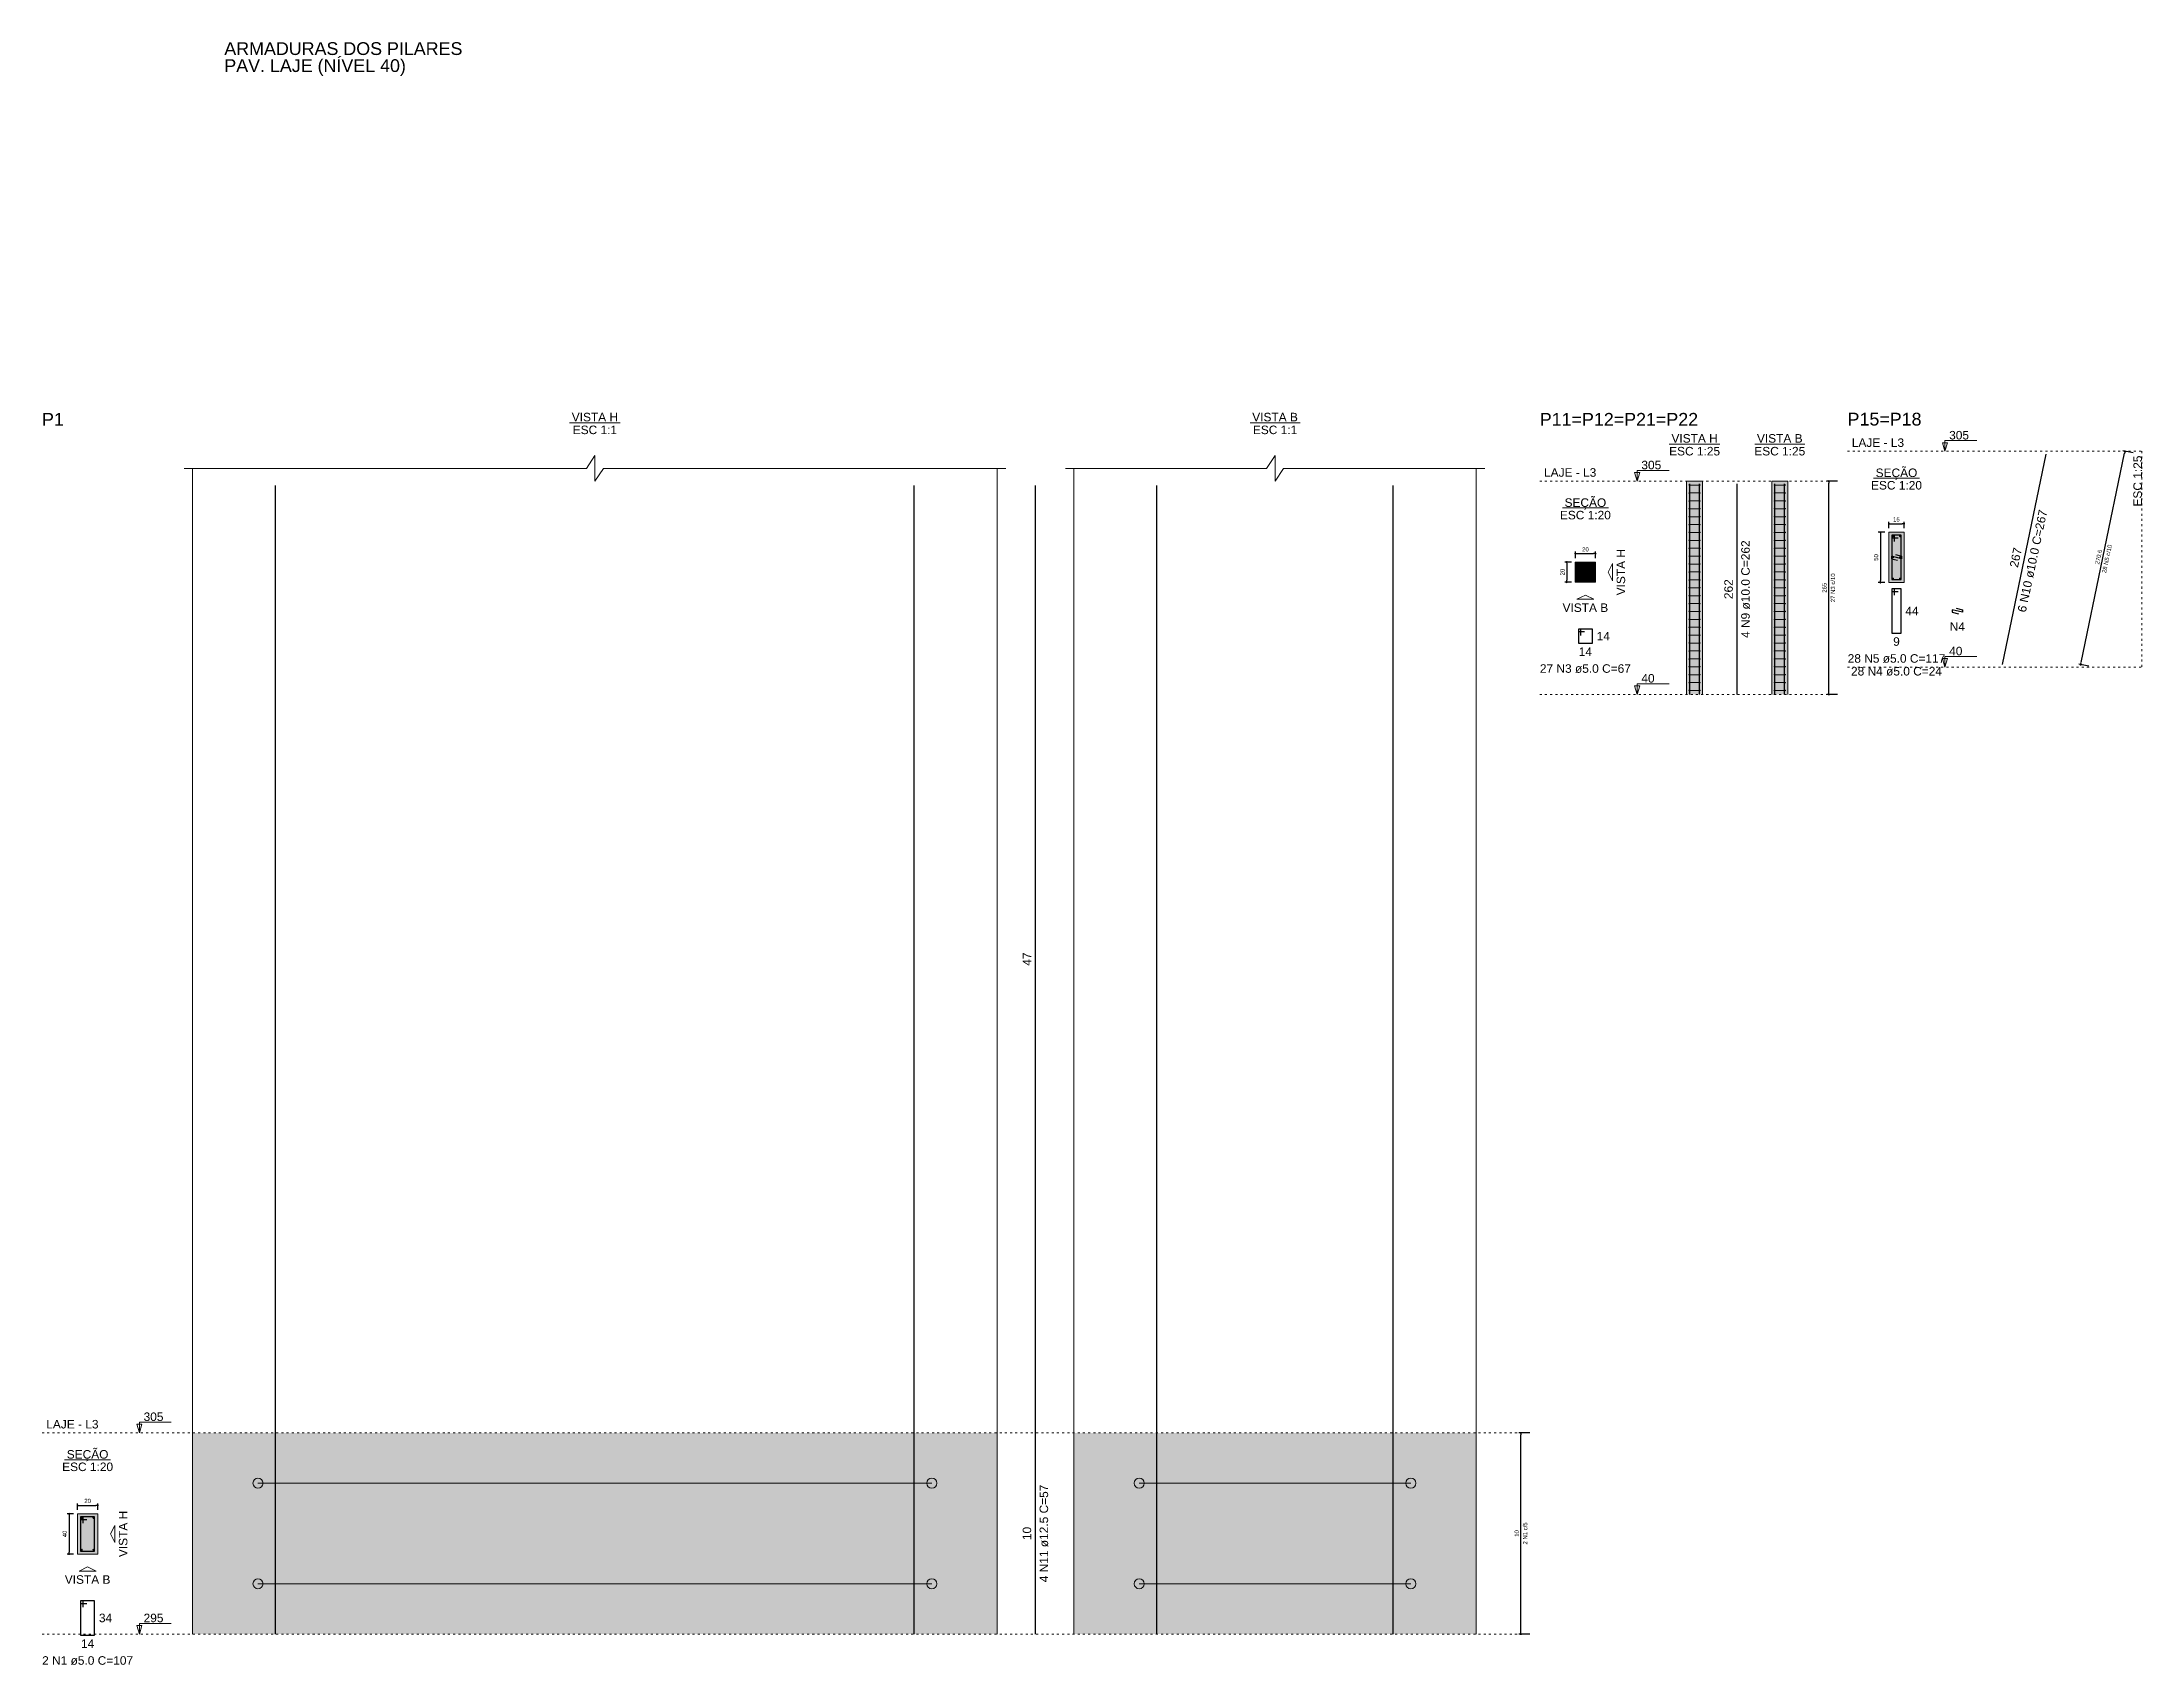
# Model space of a CAD drawing. Header units: millimetres. Extents: x 180 to 11148, y -1598 to 1045.
# Drawn here: x 2153.1 to 2257.5, y -14 to 66.7 of the extents above; entities that cross this region are included whole.
import ezdxf

# ---------------------------------------------------------------- set-up
doc = ezdxf.new("R2010")
doc.units = ezdxf.units.MM
doc.header["$MEASUREMENT"] = 0
doc.linetypes.add('DOT2', pattern=[3.175, 0, -3.175])
for name, color, linetype, lineweight in [('Descrição da armadura', 7, 'Continuous', 5), ('DT-Barras na forma', 2, 'Continuous', 30), ('DT-Barras no corte', 5, 'Continuous', 5), ('DT-Barras rebatidas', 2, 'Continuous', 30), ('DT-Cotas', 9, 'Continuous', 5), ('DT-Estribos na forma', 5, 'Continuous', 5), ('DT-Forma', 5, 'Continuous', 5), ('DT-Hachura seção pilares', 252, 'Continuous', 5), ('DT-Hachura vista pilares', 252, 'Continuous', 5), ('DT-Pontilhado', 9, 'DOT2', 5), ('DT-Textos', 7, 'Continuous', 5), ('DT-Título', 3, 'Continuous', 20), ('Textos armaduras', 7, 'Continuous', 5)]:
    doc.layers.add(name, color=color, linetype=linetype, lineweight=lineweight)
doc.styles.add('Arial', font='arial.ttf')
doc.dimstyles.new('UM_1.000000', dxfattribs={"dimtxt": 0.18, "dimasz": 0.1, "dimexe": 0.1, "dimexo": 0.2, "dimgap": 0, "dimtad": 1, "dimtih": 1, "dimtoh": 1, "dimdec": 1, "dimzin": 0, "dimdsep": 46, "dimtxsty": 'Standard', "dimcen": 0.09, "dimdle": 0.1, "dimadec": 1, "dimazin": 2, "dimtfac": 1, "dimtdec": 4, "dimtofl": 0, "dimtmove": 0, "dimatfit": 3, "dimfxl": 1, "dimtolj": 1, "dimarcsym": 0})
doc.dimstyles.new('UM_20.000000', dxfattribs={"dimtxt": 0.18, "dimasz": 0.1, "dimexe": 0.1, "dimexo": 0.2, "dimgap": 0, "dimtad": 1, "dimtih": 1, "dimtoh": 1, "dimdec": 1, "dimlfac": 20, "dimzin": 0, "dimdsep": 46, "dimtxsty": 'Standard', "dimcen": 0.09, "dimdle": 0.1, "dimadec": 1, "dimazin": 2, "dimtfac": 1, "dimtdec": 4, "dimtofl": 0, "dimtmove": 0, "dimatfit": 3, "dimfxl": 1, "dimtolj": 1, "dimarcsym": 0})
doc.dimstyles.new('UM_25.000000', dxfattribs={"dimtxt": 0.18, "dimasz": 0.1, "dimexe": 0.1, "dimexo": 0.2, "dimgap": 0, "dimtad": 1, "dimtih": 1, "dimtoh": 1, "dimdec": 1, "dimlfac": 25, "dimzin": 0, "dimdsep": 46, "dimtxsty": 'Standard', "dimcen": 0.09, "dimdle": 0.1, "dimadec": 1, "dimazin": 2, "dimtfac": 1, "dimtdec": 4, "dimtofl": 0, "dimtmove": 0, "dimatfit": 3, "dimfxl": 1, "dimtolj": 1, "dimarcsym": 0})

msp = doc.modelspace()

# ---------------------------------------------------------------- texts
at = {"layer": 'Descrição da armadura', "linetype": 'Continuous', "attachment_point": 8, "line_spacing_factor": 0.798, "style": 'Arial'}
for s, insert, char_height, width, rotation in [('6 N10 ø10.0 C=267', (2252.2468, 40.8574), 0.4236, 10.389305, 78), ('4 N9 ø10.0 C=262', (2237.9892, 39.5039), 0.4236, 9.7294, 90), ('28 N5 c/10', (2255.8419, 40.99), 0.2118, 2.869342, 78), ('27 N3 c/10', (2242.223, 39.5719), 0.2118, 2.869342, 90), ('4 N11 ø12.5 C=57', (2203.1095, -7.4255), 0.4236, 9.7294, 90), ('2 N1 c/5', (2226.9219, -7.4255), 0.2118, 2.209436, 90)]:
    msp.add_mtext(s, dxfattribs=dict(at, insert=insert, char_height=char_height, width=width, rotation=rotation))
at = {"layer": 'Descrição da armadura', "linetype": 'Continuous', "char_height": 0.4236, "attachment_point": 8, "line_spacing_factor": 0.798, "style": 'Arial'}
for s, insert, width in [('N4', (2248.2964, 37.433), 1.516797), ('27 N3 ø5.0 C=67', (2229.807, 35.3353), 9.069495), ('28 N5 ø5.0 C=117', (2245.273, 35.8359), 9.7294), ('28 N4 ø5.0 C=24', (2245.273, 35.2005), 8.446648), ('2 N1 ø5.0 C=107', (2155.3488, -13.9621), 9.069495)]:
    msp.add_mtext(s, dxfattribs=dict(at, insert=insert, width=width))
at = {"layer": 'DT-Cotas', "linetype": 'Continuous', "char_height": 0.2118, "attachment_point": 8, "line_spacing_factor": 0.798, "style": 'Arial'}
for s, insert, width, rotation in [('270.6', (2255.4271, 41.076), 1.484642, 78), ('265', (2241.7994, 39.5719), 0.989858, 90), ('10', (2226.4983, -7.4255), 0.659905, 90)]:
    msp.add_mtext(s, dxfattribs=dict(at, insert=insert, width=width, rotation=rotation))
at = {"layer": 'DT-Textos', "linetype": 'Continuous', "char_height": 0.4236, "line_spacing_factor": 0.798, "style": 'Arial'}
for s, insert, width, attachment_point in [('VISTA H', (2180.5679, 47.8371), 4.298326, 8), ('VISTA B', (2214.3803, 47.8371), 4.237353, 8), ('ESC 1:1', (2180.5679, 47.2017), 4.115407, 8), ('ESC 1:1', (2214.3803, 47.2017), 4.115407, 8), ('VISTA H', (2235.2369, 46.7781), 4.298326, 8), ('VISTA B', (2239.4707, 46.7781), 4.237353, 8), ('LAJE - L3', (2243.0525, 46.5663), 4.852479, 7), ('ESC 1:25', (2235.2369, 46.1427), 4.729993, 8), ('ESC 1:25', (2239.4707, 46.1427), 4.729993, 8), ('LAJE - L3', (2227.7514, 45.0837), 4.852479, 7), ('SEÇÃO', (2245.2734, 44.9437), 3.868817, 8), ('SEÇÃO', (2229.8074, 43.4617), 3.868817, 8), ('ESC 1:20', (2245.273, 44.4483), 4.729993, 8), ('ESC 1:20', (2229.807, 42.9657), 4.729993, 8), ('VISTA B', (2229.807, 38.3651), 4.237353, 8), ('LAJE - L3', (2153.2932, -2.2137), 4.852479, 7), ('ESC 1:20', (2155.3488, -4.3317), 4.729993, 8), ('SEÇÃO', (2155.3484, -3.8363), 3.868817, 8), ('VISTA B', (2155.3488, -9.9323), 4.237353, 8)]:
    msp.add_mtext(s, dxfattribs=dict(at, insert=insert, width=width, attachment_point=attachment_point))
at = {"layer": 'DT-Textos', "char_height": 0.4236, "attachment_point": 7, "line_spacing_factor": 0.798, "style": 'Arial'}
for s, insert, width in [('305', (2247.8915, 46.937), 1.843758), ('305', (2232.5905, 45.4544), 1.843758), ('40', (2247.8915, 36.2105), 1.229172), ('40', (2232.5905, 34.8544), 1.229172), ('305', (2158.1322, -1.8431), 1.843758), ('295', (2158.1322, -11.8431), 1.843758)]:
    msp.add_mtext(s, dxfattribs=dict(at, insert=insert, width=width))
at = {"layer": 'DT-Textos', "linetype": 'Continuous', "char_height": 0.4236, "rotation": 90, "line_spacing_factor": 0.798, "style": 'Arial'}
for s, insert, width, attachment_point in [('ESC 1:25', (2257.4778, 46.1427), 4.729993, 9), ('VISTA H', (2231.7896, 40.3477), 4.298326, 8), ('VISTA H', (2157.3314, -7.4497), 4.298326, 8)]:
    msp.add_mtext(s, dxfattribs=dict(at, insert=insert, width=width, attachment_point=attachment_point))
at = {"layer": 'DT-Título', "linetype": 'Continuous', "char_height": 0.6354, "attachment_point": 7, "line_spacing_factor": 0.798, "style": 'Arial'}
for s, insert, width in [('ARMADURAS DOS PILARES PAV. LAJE (NÍVEL 40)', (2162.1445, 65.0132), 12.237765), ('P1', (2153.0814, 47.6253), 2.252763), ('P11=P12=P21=P22', (2227.5396, 47.6253), 16.335006), ('P15=P18', (2242.8407, 47.6253), 7.629717)]:
    msp.add_mtext(s, dxfattribs=dict(at, insert=insert, width=width))
at = {"layer": 'Textos armaduras', "linetype": 'Continuous', "char_height": 0.4236, "attachment_point": 7, "line_spacing_factor": 0.798, "style": 'Arial'}
for s, insert, width, rotation in [('267', (2251.3119, 40.5449), 1.979715, 78), ('262', (2237.142, 39.009), 1.979715, 90), ('47', (2202.2623, 20.7873), 1.31981, 90), ('10', (2202.2623, -7.7555), 1.31981, 90)]:
    msp.add_mtext(s, dxfattribs=dict(at, insert=insert, width=width, rotation=rotation))
for s, insert, width in [('44', (2245.7098, 38.2067), 1.31981), ('14', (2229.477, 36.1825), 1.31981), ('14', (2230.3688, 36.9561), 1.31981), ('9', (2245.108, 36.6831), 0.659905), ('34', (2155.9106, -11.8413), 1.31981), ('14', (2155.0188, -13.1149), 1.31981)]:
    msp.add_mtext(s, dxfattribs=dict(at, insert=insert, width=width))

# ---------------------------------------------------------------- blocks, each defined once
blk = doc.blocks.new('_Dot')
at = {"color": 0, "linetype": 'ByBlock', "lineweight": -2}
blk.add_line((-0.5, 0), (-1, 0), dxfattribs=at)
at = {"color": 0, "linetype": 'ByBlock', "const_width": 0.5}
blk.add_lwpolyline([(-0.25, 0, 1), (0.25, 0, 1)], format="xyb", close=True, dxfattribs=at)
blk = doc.blocks.new('*D729')
at = {"layer": 'Defpoints', "color": 0, "transparency": 16777216}
for p in [(2154.85, -6.45), (2154.43, -8.45), (2154.85, -8.45)]:
    blk.add_point(p, dxfattribs=at)
at = {"layer": 'DT-Cotas', "color": 0, "lineweight": -2, "transparency": 16777216}
for p, q in [((2154.65, -6.45), (2154.33, -6.45)), ((2154.43, -6.55), (2154.43, -8.35)), ((2154.65, -8.45), (2154.33, -8.45))]:
    blk.add_line(p, q, dxfattribs=at)
at = {"layer": 'DT-Cotas', "color": 0, "lineweight": -2, "transparency": 16777216, "xscale": 0.1000000014901161, "yscale": 0.1000000014901161, "zscale": 0.1000000014901161}
for p, rotation in [((2154.43, -6.45), 90), ((2154.43, -8.45), 270)]:
    blk.add_blockref('_Dot', p, dxfattribs=dict(at, rotation=rotation))
at = {"layer": 'DT-Cotas', "transparency": 16777216, "insert": (2154.21, -7.45), "char_height": 0.212, "attachment_point": 5, "rotation": 90, "style": 'Arial'}
blk.add_mtext('\\A1;40', dxfattribs=at)
blk = doc.blocks.new('*D730')
at = {"layer": 'Defpoints', "color": 0, "transparency": 16777216}
for p in [(2155.85, -6.03), (2154.85, -6.45), (2155.85, -6.45)]:
    blk.add_point(p, dxfattribs=at)
at = {"layer": 'DT-Cotas', "color": 0, "lineweight": -2, "transparency": 16777216}
for p, q in [((2154.85, -6.25), (2154.85, -5.93)), ((2154.95, -6.03), (2155.75, -6.03)), ((2155.85, -6.25), (2155.85, -5.93))]:
    blk.add_line(p, q, dxfattribs=at)
at = {"layer": 'DT-Cotas', "color": 0, "lineweight": -2, "transparency": 16777216, "xscale": 0.1000000014901161, "yscale": 0.1000000014901161, "zscale": 0.1000000014901161, "rotation": 180}
blk.add_blockref('_Dot', (2154.85, -6.03), dxfattribs=at)
at = {"layer": 'DT-Cotas', "color": 0, "lineweight": -2, "transparency": 16777216, "xscale": 0.1000000014901161, "yscale": 0.1000000014901161, "zscale": 0.1000000014901161}
blk.add_blockref('_Dot', (2155.85, -6.03), dxfattribs=at)
at = {"layer": 'DT-Cotas', "transparency": 16777216, "insert": (2155.35, -5.81), "char_height": 0.212, "attachment_point": 5, "rotation": 0.0057, "style": 'Arial'}
blk.add_mtext('\\A1;20', dxfattribs=at)
blk = doc.blocks.new('*D731')
at = {"layer": 'Defpoints', "color": 0, "transparency": 16777216}
for p in [(2226.6, -2.43), (2227.24, -2.43), (2227.24, -12.43)]:
    blk.add_point(p, dxfattribs=at)
at = {"layer": 'DT-Cotas', "color": 0, "lineweight": -2, "transparency": 16777216}
for p, q in [((2227.04, -2.43), (2226.5, -2.43)), ((2226.6, -12.33), (2226.6, -2.53)), ((2227.04, -12.43), (2226.5, -12.43))]:
    blk.add_line(p, q, dxfattribs=at)
at = {"layer": 'DT-Cotas', "color": 0, "lineweight": -2, "transparency": 16777216, "xscale": 0.1000000014901161, "yscale": 0.1000000014901161, "zscale": 0.1000000014901161}
for p, rotation in [((2226.6, -2.43), 90), ((2226.6, -12.43), 270)]:
    blk.add_blockref('_Dot', p, dxfattribs=dict(at, rotation=rotation))
blk = doc.blocks.new('*D732')
at = {"layer": 'Defpoints', "color": 0, "transparency": 16777216}
for p in [(2229.31, 40.85), (2228.88, 39.85), (2229.31, 39.85)]:
    blk.add_point(p, dxfattribs=at)
at = {"layer": 'DT-Cotas', "color": 0, "lineweight": -2, "transparency": 16777216}
for p, q in [((2229.11, 40.85), (2228.78, 40.85)), ((2228.88, 40.75), (2228.88, 39.95)), ((2229.11, 39.85), (2228.78, 39.85))]:
    blk.add_line(p, q, dxfattribs=at)
at = {"layer": 'DT-Cotas', "color": 0, "lineweight": -2, "transparency": 16777216, "xscale": 0.1000000014901161, "yscale": 0.1000000014901161, "zscale": 0.1000000014901161}
for p, rotation in [((2228.88, 40.85), 90), ((2228.88, 39.85), 270)]:
    blk.add_blockref('_Dot', p, dxfattribs=dict(at, rotation=rotation))
at = {"layer": 'DT-Cotas', "transparency": 16777216, "insert": (2228.67, 40.35), "char_height": 0.212, "attachment_point": 5, "rotation": 90, "style": 'Arial'}
blk.add_mtext('\\A1;20', dxfattribs=at)
blk = doc.blocks.new('*D733')
at = {"layer": 'Defpoints', "color": 0, "transparency": 16777216}
for p in [(2229.31, 40.85), (2230.31, 41.27), (2230.31, 40.85)]:
    blk.add_point(p, dxfattribs=at)
at = {"layer": 'DT-Cotas', "color": 0, "lineweight": -2, "transparency": 16777216}
for p, q in [((2229.31, 41.05), (2229.31, 41.37)), ((2229.41, 41.27), (2230.21, 41.27)), ((2230.31, 41.05), (2230.31, 41.37))]:
    blk.add_line(p, q, dxfattribs=at)
at = {"layer": 'DT-Cotas', "color": 0, "lineweight": -2, "transparency": 16777216, "xscale": 0.1000000014901161, "yscale": 0.1000000014901161, "zscale": 0.1000000014901161, "rotation": 180}
blk.add_blockref('_Dot', (2229.31, 41.27), dxfattribs=at)
at = {"layer": 'DT-Cotas', "color": 0, "lineweight": -2, "transparency": 16777216, "xscale": 0.1000000014901161, "yscale": 0.1000000014901161, "zscale": 0.1000000014901161}
blk.add_blockref('_Dot', (2230.31, 41.27), dxfattribs=at)
at = {"layer": 'DT-Cotas', "transparency": 16777216, "insert": (2229.81, 41.48), "char_height": 0.212, "attachment_point": 5, "rotation": 0.0057, "style": 'Arial'}
blk.add_mtext('\\A1;20', dxfattribs=at)
blk = doc.blocks.new('*D734')
at = {"layer": 'Defpoints', "color": 0, "transparency": 16777216}
for p in [(2241.91, 44.87), (2242.54, 44.87), (2242.54, 34.27)]:
    blk.add_point(p, dxfattribs=at)
at = {"layer": 'DT-Cotas', "color": 0, "lineweight": -2, "transparency": 16777216}
for p, q in [((2242.34, 44.87), (2241.81, 44.87)), ((2241.91, 34.37), (2241.91, 44.77)), ((2242.34, 34.27), (2241.81, 34.27))]:
    blk.add_line(p, q, dxfattribs=at)
at = {"layer": 'DT-Cotas', "color": 0, "lineweight": -2, "transparency": 16777216, "xscale": 0.1000000014901161, "yscale": 0.1000000014901161, "zscale": 0.1000000014901161}
for p, rotation in [((2241.91, 44.87), 90), ((2241.91, 34.27), 270)]:
    blk.add_blockref('_Dot', p, dxfattribs=dict(at, rotation=rotation))
blk = doc.blocks.new('*D735')
at = {"layer": 'Defpoints', "color": 0, "transparency": 16777216}
for p in [(2244.9, 42.33), (2244.47, 39.83), (2244.9, 39.83)]:
    blk.add_point(p, dxfattribs=at)
at = {"layer": 'DT-Cotas', "color": 0, "lineweight": -2, "transparency": 16777216}
for p, q in [((2244.7, 42.33), (2244.37, 42.33)), ((2244.47, 42.23), (2244.47, 39.93)), ((2244.7, 39.83), (2244.37, 39.83))]:
    blk.add_line(p, q, dxfattribs=at)
at = {"layer": 'DT-Cotas', "color": 0, "lineweight": -2, "transparency": 16777216, "xscale": 0.1000000014901161, "yscale": 0.1000000014901161, "zscale": 0.1000000014901161}
for p, rotation in [((2244.47, 42.33), 90), ((2244.47, 39.83), 270)]:
    blk.add_blockref('_Dot', p, dxfattribs=dict(at, rotation=rotation))
at = {"layer": 'DT-Cotas', "transparency": 16777216, "insert": (2244.26, 41.08), "char_height": 0.212, "attachment_point": 5, "rotation": 90, "style": 'Arial'}
blk.add_mtext('\\A1;50', dxfattribs=at)
blk = doc.blocks.new('*D736')
at = {"layer": 'Defpoints', "color": 0, "transparency": 16777216}
for p in [(2244.9, 42.33), (2245.65, 42.75), (2245.65, 42.33)]:
    blk.add_point(p, dxfattribs=at)
at = {"layer": 'DT-Cotas', "color": 0, "lineweight": -2, "transparency": 16777216}
for p, q in [((2244.9, 42.53), (2244.9, 42.85)), ((2245.65, 42.53), (2245.65, 42.85)), ((2245, 42.75), (2245.55, 42.75))]:
    blk.add_line(p, q, dxfattribs=at)
at = {"layer": 'DT-Cotas', "color": 0, "lineweight": -2, "transparency": 16777216, "xscale": 0.1000000014901161, "yscale": 0.1000000014901161, "zscale": 0.1000000014901161, "rotation": 180}
blk.add_blockref('_Dot', (2244.9, 42.75), dxfattribs=at)
at = {"layer": 'DT-Cotas', "color": 0, "lineweight": -2, "transparency": 16777216, "xscale": 0.1000000014901161, "yscale": 0.1000000014901161, "zscale": 0.1000000014901161}
blk.add_blockref('_Dot', (2245.65, 42.75), dxfattribs=at)
at = {"layer": 'DT-Cotas', "transparency": 16777216, "insert": (2245.27, 42.97), "char_height": 0.212, "attachment_point": 5, "rotation": 0.0057, "style": 'Arial'}
blk.add_mtext('\\A1;15', dxfattribs=at)
blk = doc.blocks.new('*D737')
at = {"layer": 'Defpoints', "color": 0, "transparency": 16777216}
for p in [(2256.63, 46.35), (2257.24, 46.23), (2255.04, 35.63)]:
    blk.add_point(p, dxfattribs=at)
at = {"layer": 'DT-Cotas', "color": 0, "lineweight": -2, "transparency": 16777216}
for p, q in [((2254.45, 35.85), (2256.61, 46.26)), ((2257.04, 46.27), (2256.53, 46.37)), ((2254.84, 35.67), (2254.33, 35.77))]:
    blk.add_line(p, q, dxfattribs=at)
at = {"layer": 'DT-Cotas', "color": 0, "lineweight": -2, "transparency": 16777216, "xscale": 0.1000000014901161, "yscale": 0.1000000014901161, "zscale": 0.1000000014901161}
for p, rotation in [((2256.63, 46.35), 78.27696081699511), ((2254.43, 35.75), 258.2769608169951)]:
    blk.add_blockref('_Dot', p, dxfattribs=dict(at, rotation=rotation))
blk = doc.blocks.new('*D738')
at = {"layer": 'Defpoints', "color": 0, "transparency": 16777216}
for p in [(2256.63, 46.35), (2257.24, 46.23), (2255.04, 35.63)]:
    blk.add_point(p, dxfattribs=at)
at = {"layer": 'DT-Cotas', "color": 0, "lineweight": -2, "transparency": 16777216}
for p, q in [((2254.45, 35.85), (2256.61, 46.26)), ((2257.04, 46.27), (2256.53, 46.37)), ((2254.84, 35.67), (2254.33, 35.77))]:
    blk.add_line(p, q, dxfattribs=at)
at = {"layer": 'DT-Cotas', "color": 0, "lineweight": -2, "transparency": 16777216, "xscale": 0.1000000014901161, "yscale": 0.1000000014901161, "zscale": 0.1000000014901161}
for p, rotation in [((2256.63, 46.35), 78.27696081699511), ((2254.43, 35.75), 258.2769608169951)]:
    blk.add_blockref('_Dot', p, dxfattribs=dict(at, rotation=rotation))

# ---------------------------------------------------------------- dimensions: what is measured, and where the dimension line sits
at = {"layer": 'DT-Cotas'}
for base, p1, p2, angle, dimstyle, override, picture, middle, dimtype, turn in [((2256.6306, 46.3545), (2255.0402, 35.6281), (2257.2398, 46.2281), 78.276961, 'UM_25.000000', {"dimtxt": 0.2118, "dimasz": 0.1, "dimexe": 0.1, "dimexo": 0.2, "dimtad": 1, "dimtih": 0, "dimtoh": 0, "dimdec": 1, "dimlfac": 25, "dimzin": 8, "dimtxsty": 'Arial', "dimblk": 'Dot', "dimblk1": 'Dot', "dimblk2": 'Dot', "dimsah": 1, "dimdle": 0.1, "dimse1": 0, "dimse2": 0, "dimclrt": 256, "dimadec": 1, "dimazin": 3, "dimtmove": 2, "dimldrblk": 'Dot'}, '*D737', (2255.4271, 41.1819), 161, 78.276961), ((2256.6306, 46.3545), (2255.0402, 35.6281), (2257.2398, 46.2281), 78.276961, 'UM_25.000000', {"dimtxt": 0.4236, "dimasz": 0.1, "dimexe": 0.1, "dimexo": 0.2, "dimtad": 1, "dimtih": 0, "dimtoh": 0, "dimdec": 1, "dimlfac": 25, "dimzin": 8, "dimtxsty": 'Arial', "dimblk": 'Dot', "dimblk1": 'Dot', "dimblk2": 'Dot', "dimsah": 1, "dimdle": 0.1, "dimse1": 0, "dimse2": 0, "dimclrt": 256, "dimadec": 1, "dimazin": 3, "dimtmove": 2, "dimldrblk": 'Dot'}, '*D738', (2255.3234, 41.3093), 161, 78.276961), ((2241.9053, 44.8719), (2242.5407, 34.2719), (2242.5407, 44.8719), 90, 'UM_25.000000', {"dimtxt": 0.2118, "dimasz": 0.1, "dimexe": 0.1, "dimexo": 0.2, "dimtad": 1, "dimtih": 0, "dimtoh": 0, "dimdec": 1, "dimlfac": 25, "dimzin": 8, "dimtxsty": 'Arial', "dimblk": 'Dot', "dimblk1": 'Dot', "dimblk2": 'Dot', "dimsah": 1, "dimdle": 0.1, "dimse1": 0, "dimse2": 0, "dimclrt": 256, "dimadec": 1, "dimazin": 3, "dimtmove": 2, "dimldrblk": 'Dot'}, '*D734', (2241.6935, 39.5719), 160, 90), ((2226.6042, -2.4255), (2227.2396, -12.4255), (2227.2396, -2.4255), 90, 'UM_1.000000', {"dimtxt": 0.2118, "dimasz": 0.1, "dimexe": 0.1, "dimexo": 0.2, "dimtad": 1, "dimtih": 0, "dimtoh": 0, "dimdec": 1, "dimlfac": 1, "dimzin": 8, "dimtxsty": 'Arial', "dimblk": 'Dot', "dimblk1": 'Dot', "dimblk2": 'Dot', "dimsah": 1, "dimdle": 0.1, "dimse1": 0, "dimse2": 0, "dimclrt": 256, "dimadec": 1, "dimazin": 3, "dimtmove": 2, "dimldrblk": 'Dot'}, '*D731', (2226.3924, -7.4255), 160, 90)]:
    dim = msp.add_linear_dim(base=base, p1=p1, p2=p2, angle=angle, text=' ', dimstyle=dimstyle, override=override, dxfattribs=at)
    dim.commit()
    dim.dimension.update_dxf_attribs({"geometry": picture, "text_midpoint": middle, "dimtype": dimtype, "text_rotation": turn})
for base, p1, p2, picture, middle in [((2245.648, 42.7539), (2244.898, 42.3303), (2245.648, 42.3303), '*D736', (2245.273, 42.9657)), ((2230.307, 41.2713), (2229.307, 40.8477), (2230.307, 40.8477), '*D733', (2229.807, 41.4831)), ((2155.8488, -6.0261), (2154.8488, -6.4497), (2155.8488, -6.4497), '*D730', (2155.3488, -5.8143))]:
    dim = msp.add_linear_dim(base=base, p1=p1, p2=p2, dimstyle='UM_20.000000', override={"dimtxt": 0.2118, "dimasz": 0.1, "dimexe": 0.1, "dimexo": 0.2, "dimtad": 1, "dimtih": 0, "dimtoh": 0, "dimdec": 1, "dimlfac": 20, "dimzin": 8, "dimtxsty": 'Arial', "dimblk": 'Dot', "dimblk1": 'Dot', "dimblk2": 'Dot', "dimsah": 1, "dimdle": 0.1, "dimse1": 0, "dimse2": 0, "dimclrt": 256, "dimadec": 1, "dimazin": 3, "dimtmove": 2, "dimldrblk": 'Dot'}, dxfattribs=at)
    dim.commit()
    dim.dimension.update_dxf_attribs({"geometry": picture, "text_midpoint": middle, "dimtype": 160, "text_rotation": 0.00573})
for base, p1, p2, picture, middle in [((2244.4744, 39.8303), (2244.898, 42.3303), (2244.898, 39.8303), '*D735', (2244.2626, 41.0803)), ((2228.8834, 39.8477), (2229.307, 40.8477), (2229.307, 39.8477), '*D732', (2228.6716, 40.3477)), ((2154.4252, -8.4497), (2154.8488, -6.4497), (2154.8488, -8.4497), '*D729', (2154.2134, -7.4497))]:
    dim = msp.add_linear_dim(base=base, p1=p1, p2=p2, angle=90, dimstyle='UM_20.000000', override={"dimtxt": 0.2118, "dimasz": 0.1, "dimexe": 0.1, "dimexo": 0.2, "dimtad": 1, "dimtih": 0, "dimtoh": 0, "dimdec": 1, "dimlfac": 20, "dimzin": 8, "dimtxsty": 'Arial', "dimblk": 'Dot', "dimblk1": 'Dot', "dimblk2": 'Dot', "dimsah": 1, "dimdle": 0.1, "dimse1": 0, "dimse2": 0, "dimclrt": 256, "dimadec": 1, "dimazin": 3, "dimtmove": 2, "dimldrblk": 'Dot'}, dxfattribs=at)
    dim.commit()
    dim.dimension.update_dxf_attribs({"geometry": picture, "text_midpoint": middle, "dimtype": 160, "text_rotation": 90})

# ---------------------------------------------------------------- hatches: boundary and pattern name
at = {"layer": 'DT-Hachura seção pilares', "linetype": 'Continuous'}
for points in [[(2244.898, 39.8303), (2244.898, 39.8303), (2245.648, 39.8303), (2245.648, 42.3303), (2244.898, 42.3303), (2244.898, 39.8303)], [(2229.307, 39.8477), (2229.307, 39.8477), (2230.307, 39.8477), (2230.307, 40.8477), (2229.307, 40.8477), (2229.307, 39.8477)], [(2154.8488, -8.4497), (2154.8488, -8.4497), (2155.8488, -8.4497), (2155.8488, -6.4497), (2154.8488, -6.4497), (2154.8488, -8.4497)]]:
    msp.add_hatch(color=256, dxfattribs=at).paths.add_polyline_path(points)
at = {"layer": 'DT-Hachura vista pilares', "linetype": 'Continuous'}
for points in [[(2234.8369, 34.2719), (2234.8369, 44.8719), (2235.6369, 44.8719), (2235.6369, 34.2719), (2234.8369, 34.2719)], [(2239.0707, 34.2719), (2239.0707, 44.8719), (2239.8707, 44.8719), (2239.8707, 34.2719), (2239.0707, 34.2719)], [(2160.5679, -12.4255), (2160.5679, -2.4255), (2200.5679, -2.4255), (2200.5679, -12.4255), (2160.5679, -12.4255)], [(2204.3803, -12.4255), (2204.3803, -2.4255), (2224.3803, -2.4255), (2224.3803, -12.4255), (2204.3803, -12.4255)]]:
    msp.add_hatch(color=256, dxfattribs=at).paths.add_polyline_path(points)

# ---------------------------------------------------------------- linework, layer by layer
at = {"layer": 'DT-Barras na forma'}
for points in [[(2164.6929, -12.4255), (2164.6929, -2.4255), (2164.6929, 44.6601)], [(2196.4429, -12.4255), (2196.4429, -2.4255), (2196.4429, 44.6601)], [(2208.5053, -12.4255), (2208.5053, -2.4255), (2208.5053, 44.6601)], [(2220.2553, -12.4255), (2220.2553, -2.4255), (2220.2553, 44.6601)], [(2234.9969, 34.2719), (2234.9969, 44.7359)], [(2235.4769, 34.2719), (2235.4769, 44.7359)], [(2239.2307, 34.2719), (2239.2307, 44.7359)], [(2239.7107, 34.2719), (2239.7107, 44.7359)], [(2245.173, 41.8678), (2245.173, 42.1803), (2245.048, 42.1803), (2245.048, 39.9803), (2245.498, 39.9803), (2245.498, 42.1803), (2245.048, 42.1803), (2245.048, 42.0553), (2245.3605, 42.0553)], [(2245.2198, 41.2186), (2245.523, 41.1428), (2245.523, 41.0178), (2245.023, 41.1428), (2245.023, 41.0178), (2245.3262, 40.942)], [(2229.582, 40.3852), (2229.582, 40.6977), (2229.457, 40.6977), (2229.457, 39.9977), (2230.157, 39.9977), (2230.157, 40.6977), (2229.457, 40.6977), (2229.457, 40.5727), (2229.7695, 40.5727)], [(2155.1238, -6.9122), (2155.1238, -6.5997), (2154.9988, -6.5997), (2154.9988, -8.2997), (2155.6988, -8.2997), (2155.6988, -6.5997), (2154.9988, -6.5997), (2154.9988, -6.7247), (2155.3113, -6.7247)]]:
    msp.add_lwpolyline(points, dxfattribs=at)
at = {"layer": 'DT-Barras no corte'}
for p, q in [((2245.073, 42.1053), (2245.123, 42.1553)), ((2245.073, 42.1553), (2245.123, 42.1053)), ((2245.423, 42.1053), (2245.473, 42.1553)), ((2245.423, 42.1553), (2245.473, 42.1053)), ((2245.073, 41.0553), (2245.123, 41.1053)), ((2245.073, 41.1053), (2245.123, 41.0553)), ((2245.423, 41.0553), (2245.473, 41.1053)), ((2245.423, 41.1053), (2245.473, 41.0553)), ((2229.482, 40.6227), (2229.532, 40.6727)), ((2229.482, 40.6727), (2229.532, 40.6227)), ((2229.482, 40.0227), (2229.532, 40.0727)), ((2229.482, 40.0727), (2229.532, 40.0227)), ((2230.082, 40.6227), (2230.132, 40.6727)), ((2230.082, 40.6727), (2230.132, 40.6227)), ((2230.082, 40.0227), (2230.132, 40.0727)), ((2230.082, 40.0727), (2230.132, 40.0227)), ((2245.073, 40.0053), (2245.123, 40.0553)), ((2245.073, 40.0553), (2245.123, 40.0053)), ((2245.423, 40.0053), (2245.473, 40.0553)), ((2245.423, 40.0553), (2245.473, 40.0053))]:
    msp.add_line(p, q, dxfattribs=at)
for centre, radius in [((2245.098, 42.1303), 0.025), ((2245.448, 42.1303), 0.025), ((2245.098, 41.0803), 0.025), ((2245.448, 41.0803), 0.025), ((2229.507, 40.6477), 0.025), ((2229.507, 40.0477), 0.025), ((2230.107, 40.6477), 0.025), ((2230.107, 40.0477), 0.025), ((2245.098, 40.0303), 0.025), ((2245.448, 40.0303), 0.025), ((2155.055, -6.656), 0.0312), ((2155.6425, -6.656), 0.0312), ((2155.055, -8.2435), 0.0312), ((2155.6425, -8.2435), 0.0312)]:
    msp.add_circle(centre, radius, dxfattribs=at)
at = {"layer": 'DT-Barras rebatidas'}
for p, q in [((2250.539, 35.7545), (2252.7104, 46.2185)), ((2202.4741, -2.4255), (2202.4741, 44.6601)), ((2237.3538, 34.2719), (2237.3538, 44.7359)), ((2245.173, 39.5185), (2245.048, 39.5185)), ((2245.048, 39.5185), (2245.048, 37.3185)), ((2245.498, 39.5185), (2245.048, 39.5185)), ((2245.048, 39.5185), (2245.048, 39.3935)), ((2245.048, 39.3935), (2245.3605, 39.3935)), ((2245.173, 39.206), (2245.173, 39.5185)), ((2245.498, 37.3185), (2245.498, 39.5185)), ((2248.5464, 38.356), (2248.0464, 38.481)), ((2248.0464, 38.481), (2248.0464, 38.356)), ((2248.0464, 38.356), (2248.3495, 38.2802)), ((2248.2432, 38.5568), (2248.5464, 38.481)), ((2248.5464, 38.481), (2248.5464, 38.356)), ((2229.582, 37.5179), (2229.457, 37.5179)), ((2229.457, 37.5179), (2229.457, 36.8179)), ((2230.157, 37.5179), (2229.457, 37.5179)), ((2229.457, 37.5179), (2229.457, 37.3929)), ((2229.457, 37.3929), (2229.7695, 37.3929)), ((2229.457, 36.8179), (2230.157, 36.8179)), ((2229.582, 37.2054), (2229.582, 37.5179)), ((2230.157, 36.8179), (2230.157, 37.5179)), ((2245.048, 37.3185), (2245.498, 37.3185)), ((2202.4741, -12.4255), (2202.4741, -2.4255)), ((2155.1238, -10.7795), (2154.9988, -10.7795)), ((2154.9988, -10.7795), (2154.9988, -12.4795)), ((2155.6988, -10.7795), (2154.9988, -10.7795)), ((2154.9988, -10.7795), (2154.9988, -10.9045)), ((2154.9988, -10.9045), (2155.3113, -10.9045)), ((2155.1238, -11.092), (2155.1238, -10.7795)), ((2155.6988, -12.4795), (2155.6988, -10.7795)), ((2154.9988, -12.4795), (2155.6988, -12.4795))]:
    msp.add_line(p, q, dxfattribs=at)
at = {"layer": 'DT-Cotas'}
for points in [[(2160.1443, 45.5073), (2180.1443, 45.5073), (2180.5679, 46.1427), (2180.5679, 44.8719), (2180.9915, 45.5073), (2200.9915, 45.5073)], [(2203.9567, 45.5073), (2213.9567, 45.5073), (2214.3803, 46.1427), (2214.3803, 44.8719), (2214.8039, 45.5073), (2224.8039, 45.5073)]]:
    msp.add_lwpolyline(points, dxfattribs=at)
at = {"layer": 'DT-Estribos na forma'}
for p, q in [((2234.9669, 44.6756), (2235.5069, 44.6756)), ((2234.9669, 44.283), (2235.5069, 44.283)), ((2234.9669, 43.8904), (2235.5069, 43.8904)), ((2239.2007, 44.6756), (2239.7407, 44.6756)), ((2239.2007, 44.283), (2239.7407, 44.283)), ((2239.2007, 43.8904), (2239.7407, 43.8904)), ((2234.9669, 43.4978), (2235.5069, 43.4978)), ((2234.9669, 43.1052), (2235.5069, 43.1052)), ((2239.2007, 43.4978), (2239.7407, 43.4978)), ((2239.2007, 43.1052), (2239.7407, 43.1052)), ((2234.9669, 42.7126), (2235.5069, 42.7126)), ((2234.9669, 42.3201), (2235.5069, 42.3201)), ((2234.9669, 41.9275), (2235.5069, 41.9275)), ((2239.2007, 42.7126), (2239.7407, 42.7126)), ((2239.2007, 42.3201), (2239.7407, 42.3201)), ((2239.2007, 41.9275), (2239.7407, 41.9275)), ((2234.9669, 41.5349), (2235.5069, 41.5349)), ((2234.9669, 41.1423), (2235.5069, 41.1423)), ((2234.9669, 40.7497), (2235.5069, 40.7497)), ((2239.2007, 41.5349), (2239.7407, 41.5349)), ((2239.2007, 41.1423), (2239.7407, 41.1423)), ((2239.2007, 40.7497), (2239.7407, 40.7497)), ((2234.9669, 40.3571), (2235.5069, 40.3571)), ((2234.9669, 39.9645), (2235.5069, 39.9645)), ((2239.2007, 40.3571), (2239.7407, 40.3571)), ((2239.2007, 39.9645), (2239.7407, 39.9645)), ((2234.9669, 39.5719), (2235.5069, 39.5719)), ((2234.9669, 39.1793), (2235.5069, 39.1793)), ((2234.9669, 38.7867), (2235.5069, 38.7867)), ((2239.2007, 39.5719), (2239.7407, 39.5719)), ((2239.2007, 39.1793), (2239.7407, 39.1793)), ((2239.2007, 38.7867), (2239.7407, 38.7867)), ((2234.9669, 38.3941), (2235.5069, 38.3941)), ((2234.9669, 38.0015), (2235.5069, 38.0015)), ((2234.9669, 37.6089), (2235.5069, 37.6089)), ((2239.2007, 38.3941), (2239.7407, 38.3941)), ((2239.2007, 38.0015), (2239.7407, 38.0015)), ((2239.2007, 37.6089), (2239.7407, 37.6089)), ((2234.9669, 37.2163), (2235.5069, 37.2163)), ((2234.9669, 36.8238), (2235.5069, 36.8238)), ((2239.2007, 37.2163), (2239.7407, 37.2163)), ((2239.2007, 36.8238), (2239.7407, 36.8238)), ((2234.9669, 36.4312), (2235.5069, 36.4312)), ((2234.9669, 36.0386), (2235.5069, 36.0386)), ((2234.9669, 35.646), (2235.5069, 35.646)), ((2239.2007, 36.4312), (2239.7407, 36.4312)), ((2239.2007, 36.0386), (2239.7407, 36.0386)), ((2239.2007, 35.646), (2239.7407, 35.646)), ((2234.9669, 35.2534), (2235.5069, 35.2534)), ((2234.9669, 34.8608), (2235.5069, 34.8608)), ((2234.9669, 34.4682), (2235.5069, 34.4682)), ((2239.2007, 35.2534), (2239.7407, 35.2534)), ((2239.2007, 34.8608), (2239.7407, 34.8608)), ((2239.2007, 34.4682), (2239.7407, 34.4682)), ((2163.8179, -4.9255), (2197.3179, -4.9255)), ((2207.6303, -4.9255), (2221.1303, -4.9255)), ((2163.8179, -9.9255), (2197.3179, -9.9255)), ((2207.6303, -9.9255), (2221.1303, -9.9255))]:
    msp.add_line(p, q, dxfattribs=at)
for centre, radius in [((2234.9669, 44.6756), 0.01), ((2234.9669, 44.283), 0.01), ((2234.9669, 43.8904), 0.01), ((2235.5069, 44.6756), 0.01), ((2235.5069, 44.283), 0.01), ((2235.5069, 43.8904), 0.01), ((2239.2007, 44.6756), 0.01), ((2239.2007, 44.283), 0.01), ((2239.2007, 43.8904), 0.01), ((2239.7407, 44.6756), 0.01), ((2239.7407, 44.283), 0.01), ((2239.7407, 43.8904), 0.01), ((2234.9669, 43.4978), 0.01), ((2234.9669, 43.1052), 0.01), ((2235.5069, 43.4978), 0.01), ((2235.5069, 43.1052), 0.01), ((2239.2007, 43.4978), 0.01), ((2239.2007, 43.1052), 0.01), ((2239.7407, 43.4978), 0.01), ((2239.7407, 43.1052), 0.01), ((2234.9669, 42.7126), 0.01), ((2234.9669, 42.3201), 0.01), ((2234.9669, 41.9275), 0.01), ((2235.5069, 42.7126), 0.01), ((2235.5069, 42.3201), 0.01), ((2235.5069, 41.9275), 0.01), ((2239.2007, 42.7126), 0.01), ((2239.2007, 42.3201), 0.01), ((2239.2007, 41.9275), 0.01), ((2239.7407, 42.7126), 0.01), ((2239.7407, 42.3201), 0.01), ((2239.7407, 41.9275), 0.01), ((2234.9669, 41.5349), 0.01), ((2234.9669, 41.1423), 0.01), ((2234.9669, 40.7497), 0.01), ((2235.5069, 41.5349), 0.01), ((2235.5069, 41.1423), 0.01), ((2235.5069, 40.7497), 0.01), ((2239.2007, 41.5349), 0.01), ((2239.2007, 41.1423), 0.01), ((2239.2007, 40.7497), 0.01), ((2239.7407, 41.5349), 0.01), ((2239.7407, 41.1423), 0.01), ((2239.7407, 40.7497), 0.01), ((2234.9669, 40.3571), 0.01), ((2234.9669, 39.9645), 0.01), ((2235.5069, 40.3571), 0.01), ((2235.5069, 39.9645), 0.01), ((2239.2007, 40.3571), 0.01), ((2239.2007, 39.9645), 0.01), ((2239.7407, 40.3571), 0.01), ((2239.7407, 39.9645), 0.01), ((2234.9669, 39.5719), 0.01), ((2234.9669, 39.1793), 0.01), ((2234.9669, 38.7867), 0.01), ((2235.5069, 39.5719), 0.01), ((2235.5069, 39.1793), 0.01), ((2235.5069, 38.7867), 0.01), ((2239.2007, 39.5719), 0.01), ((2239.2007, 39.1793), 0.01), ((2239.2007, 38.7867), 0.01), ((2239.7407, 39.5719), 0.01), ((2239.7407, 39.1793), 0.01), ((2239.7407, 38.7867), 0.01), ((2234.9669, 38.3941), 0.01), ((2234.9669, 38.0015), 0.01), ((2234.9669, 37.6089), 0.01), ((2235.5069, 38.3941), 0.01), ((2235.5069, 38.0015), 0.01), ((2235.5069, 37.6089), 0.01), ((2239.2007, 38.3941), 0.01), ((2239.2007, 38.0015), 0.01), ((2239.2007, 37.6089), 0.01), ((2239.7407, 38.3941), 0.01), ((2239.7407, 38.0015), 0.01), ((2239.7407, 37.6089), 0.01), ((2234.9669, 37.2163), 0.01), ((2234.9669, 36.8238), 0.01), ((2235.5069, 37.2163), 0.01), ((2235.5069, 36.8238), 0.01), ((2239.2007, 37.2163), 0.01), ((2239.2007, 36.8238), 0.01), ((2239.7407, 37.2163), 0.01), ((2239.7407, 36.8238), 0.01), ((2234.9669, 36.4312), 0.01), ((2234.9669, 36.0386), 0.01), ((2234.9669, 35.646), 0.01), ((2235.5069, 36.4312), 0.01), ((2235.5069, 36.0386), 0.01), ((2235.5069, 35.646), 0.01), ((2239.2007, 36.4312), 0.01), ((2239.2007, 36.0386), 0.01), ((2239.2007, 35.646), 0.01), ((2239.7407, 36.4312), 0.01), ((2239.7407, 36.0386), 0.01), ((2239.7407, 35.646), 0.01), ((2234.9669, 35.2534), 0.01), ((2234.9669, 34.8608), 0.01), ((2234.9669, 34.4682), 0.01), ((2235.5069, 35.2534), 0.01), ((2235.5069, 34.8608), 0.01), ((2235.5069, 34.4682), 0.01), ((2239.2007, 35.2534), 0.01), ((2239.2007, 34.8608), 0.01), ((2239.2007, 34.4682), 0.01), ((2239.7407, 35.2534), 0.01), ((2239.7407, 34.8608), 0.01), ((2239.7407, 34.4682), 0.01), ((2163.8179, -4.9255), 0.25), ((2197.3179, -4.9255), 0.25), ((2207.6303, -4.9255), 0.25), ((2221.1303, -4.9255), 0.25), ((2163.8179, -9.9255), 0.25), ((2197.3179, -9.9255), 0.25), ((2207.6303, -9.9255), 0.25), ((2221.1303, -9.9255), 0.25)]:
    msp.add_circle(centre, radius, dxfattribs=at)
at = {"layer": 'DT-Forma'}
for p, q in [((2160.5679, -2.4255), (2160.5679, 45.5073)), ((2200.5679, -2.4255), (2200.5679, 45.5073)), ((2204.3803, -2.4255), (2204.3803, 45.5073)), ((2224.3803, -2.4255), (2224.3803, 45.5073)), ((2234.8369, 44.8719), (2235.6369, 44.8719)), ((2234.8369, 34.2719), (2234.8369, 44.8719)), ((2235.6369, 34.2719), (2235.6369, 44.8719)), ((2239.0707, 44.8719), (2239.8707, 44.8719)), ((2239.0707, 34.2719), (2239.0707, 44.8719)), ((2239.8707, 34.2719), (2239.8707, 44.8719)), ((2160.5679, -12.4255), (2160.5679, -2.4255)), ((2200.5679, -12.4255), (2200.5679, -2.4255)), ((2204.3803, -12.4255), (2204.3803, -2.4255)), ((2224.3803, -12.4255), (2224.3803, -2.4255))]:
    msp.add_line(p, q, dxfattribs=at)
for points in [[(2244.898, 39.8303), (2245.648, 39.8303), (2245.648, 42.3303), (2244.898, 42.3303), (2244.898, 39.8303)], [(2229.307, 39.8477), (2230.307, 39.8477), (2230.307, 40.8477), (2229.307, 40.8477), (2229.307, 39.8477)], [(2154.8488, -8.4497), (2155.8488, -8.4497), (2155.8488, -6.4497), (2154.8488, -6.4497), (2154.8488, -8.4497)]]:
    msp.add_lwpolyline(points, close=True, dxfattribs=at)
at = {"layer": 'DT-Pontilhado', "ltscale": 0.05}
for p, q in [((2242.8407, 46.3545), (2257.4778, 46.3545)), ((2257.4778, 46.3545), (2257.4778, 35.6281)), ((2227.5396, 44.8719), (2242.223, 44.8719)), ((2242.8407, 35.6281), (2257.4778, 35.6281)), ((2227.5396, 34.2719), (2242.223, 34.2719)), ((2153.0814, -2.4255), (2226.9219, -2.4255)), ((2153.0814, -12.4255), (2226.9219, -12.4255))]:
    msp.add_line(p, q, dxfattribs=at)
at = {"layer": 'DT-Textos'}
for p, q in [((2179.3082, 47.7736), (2181.8276, 47.7736)), ((2213.137, 47.7736), (2215.6237, 47.7736)), ((2233.9771, 46.7146), (2236.4966, 46.7146)), ((2238.2273, 46.7146), (2240.714, 46.7146)), ((2244.1286, 45.0202), (2246.4174, 45.0202)), ((2228.6626, 43.5376), (2230.9514, 43.5376)), ((2154.2043, -3.7599), (2156.4932, -3.7599))]:
    msp.add_line(p, q, dxfattribs=at)
for points in [[(2247.6797, 46.3545), (2247.8068, 46.7781), (2247.5526, 46.7781), (2247.6797, 46.3545), (2247.6797, 46.884), (2249.2682, 46.884)], [(2232.3787, 44.8719), (2232.5058, 45.2955), (2232.2516, 45.2955), (2232.3787, 44.8719), (2232.3787, 45.4014), (2233.9672, 45.4014)], [(2247.6797, 35.6281), (2247.8068, 36.0517), (2247.5526, 36.0517), (2247.6797, 35.6281), (2247.6797, 36.1576), (2249.2682, 36.1576)], [(2232.3787, 34.2719), (2232.5058, 34.6955), (2232.2516, 34.6955), (2232.3787, 34.2719), (2232.3787, 34.8014), (2233.9672, 34.8014)], [(2157.9204, -2.4255), (2158.0475, -2.0019), (2157.7933, -2.0019), (2157.9204, -2.4255), (2157.9204, -1.896), (2159.5089, -1.896)], [(2157.9204, -12.4255), (2158.0475, -12.0019), (2157.7933, -12.0019), (2157.9204, -12.4255), (2157.9204, -11.896), (2159.5089, -11.896)]]:
    msp.add_lwpolyline(points, dxfattribs=at)
for points in [[(2231.1542, 40.3477), (2231.1542, 39.9241), (2230.9424, 40.3477), (2231.1542, 40.7713), (2231.1542, 40.3477)], [(2229.807, 39.0005), (2229.3834, 39.0005), (2229.807, 39.2123), (2230.2306, 39.0005), (2229.807, 39.0005)], [(2156.696, -7.4497), (2156.696, -7.8733), (2156.4842, -7.4497), (2156.696, -7.0261), (2156.696, -7.4497)], [(2155.3488, -9.2969), (2154.9252, -9.2969), (2155.3488, -9.0851), (2155.7724, -9.2969), (2155.3488, -9.2969)]]:
    msp.add_lwpolyline(points, close=True, dxfattribs=at)

msp.set_redraw_order([(e.dxf.handle, doc.entitydb.next_handle()) for e in msp.query("TEXT MTEXT ATTDEF DIMENSION ARC_DIMENSION")])  # texts and dimensions are drawn at this point

doc.saveas('drawing.dxf')
